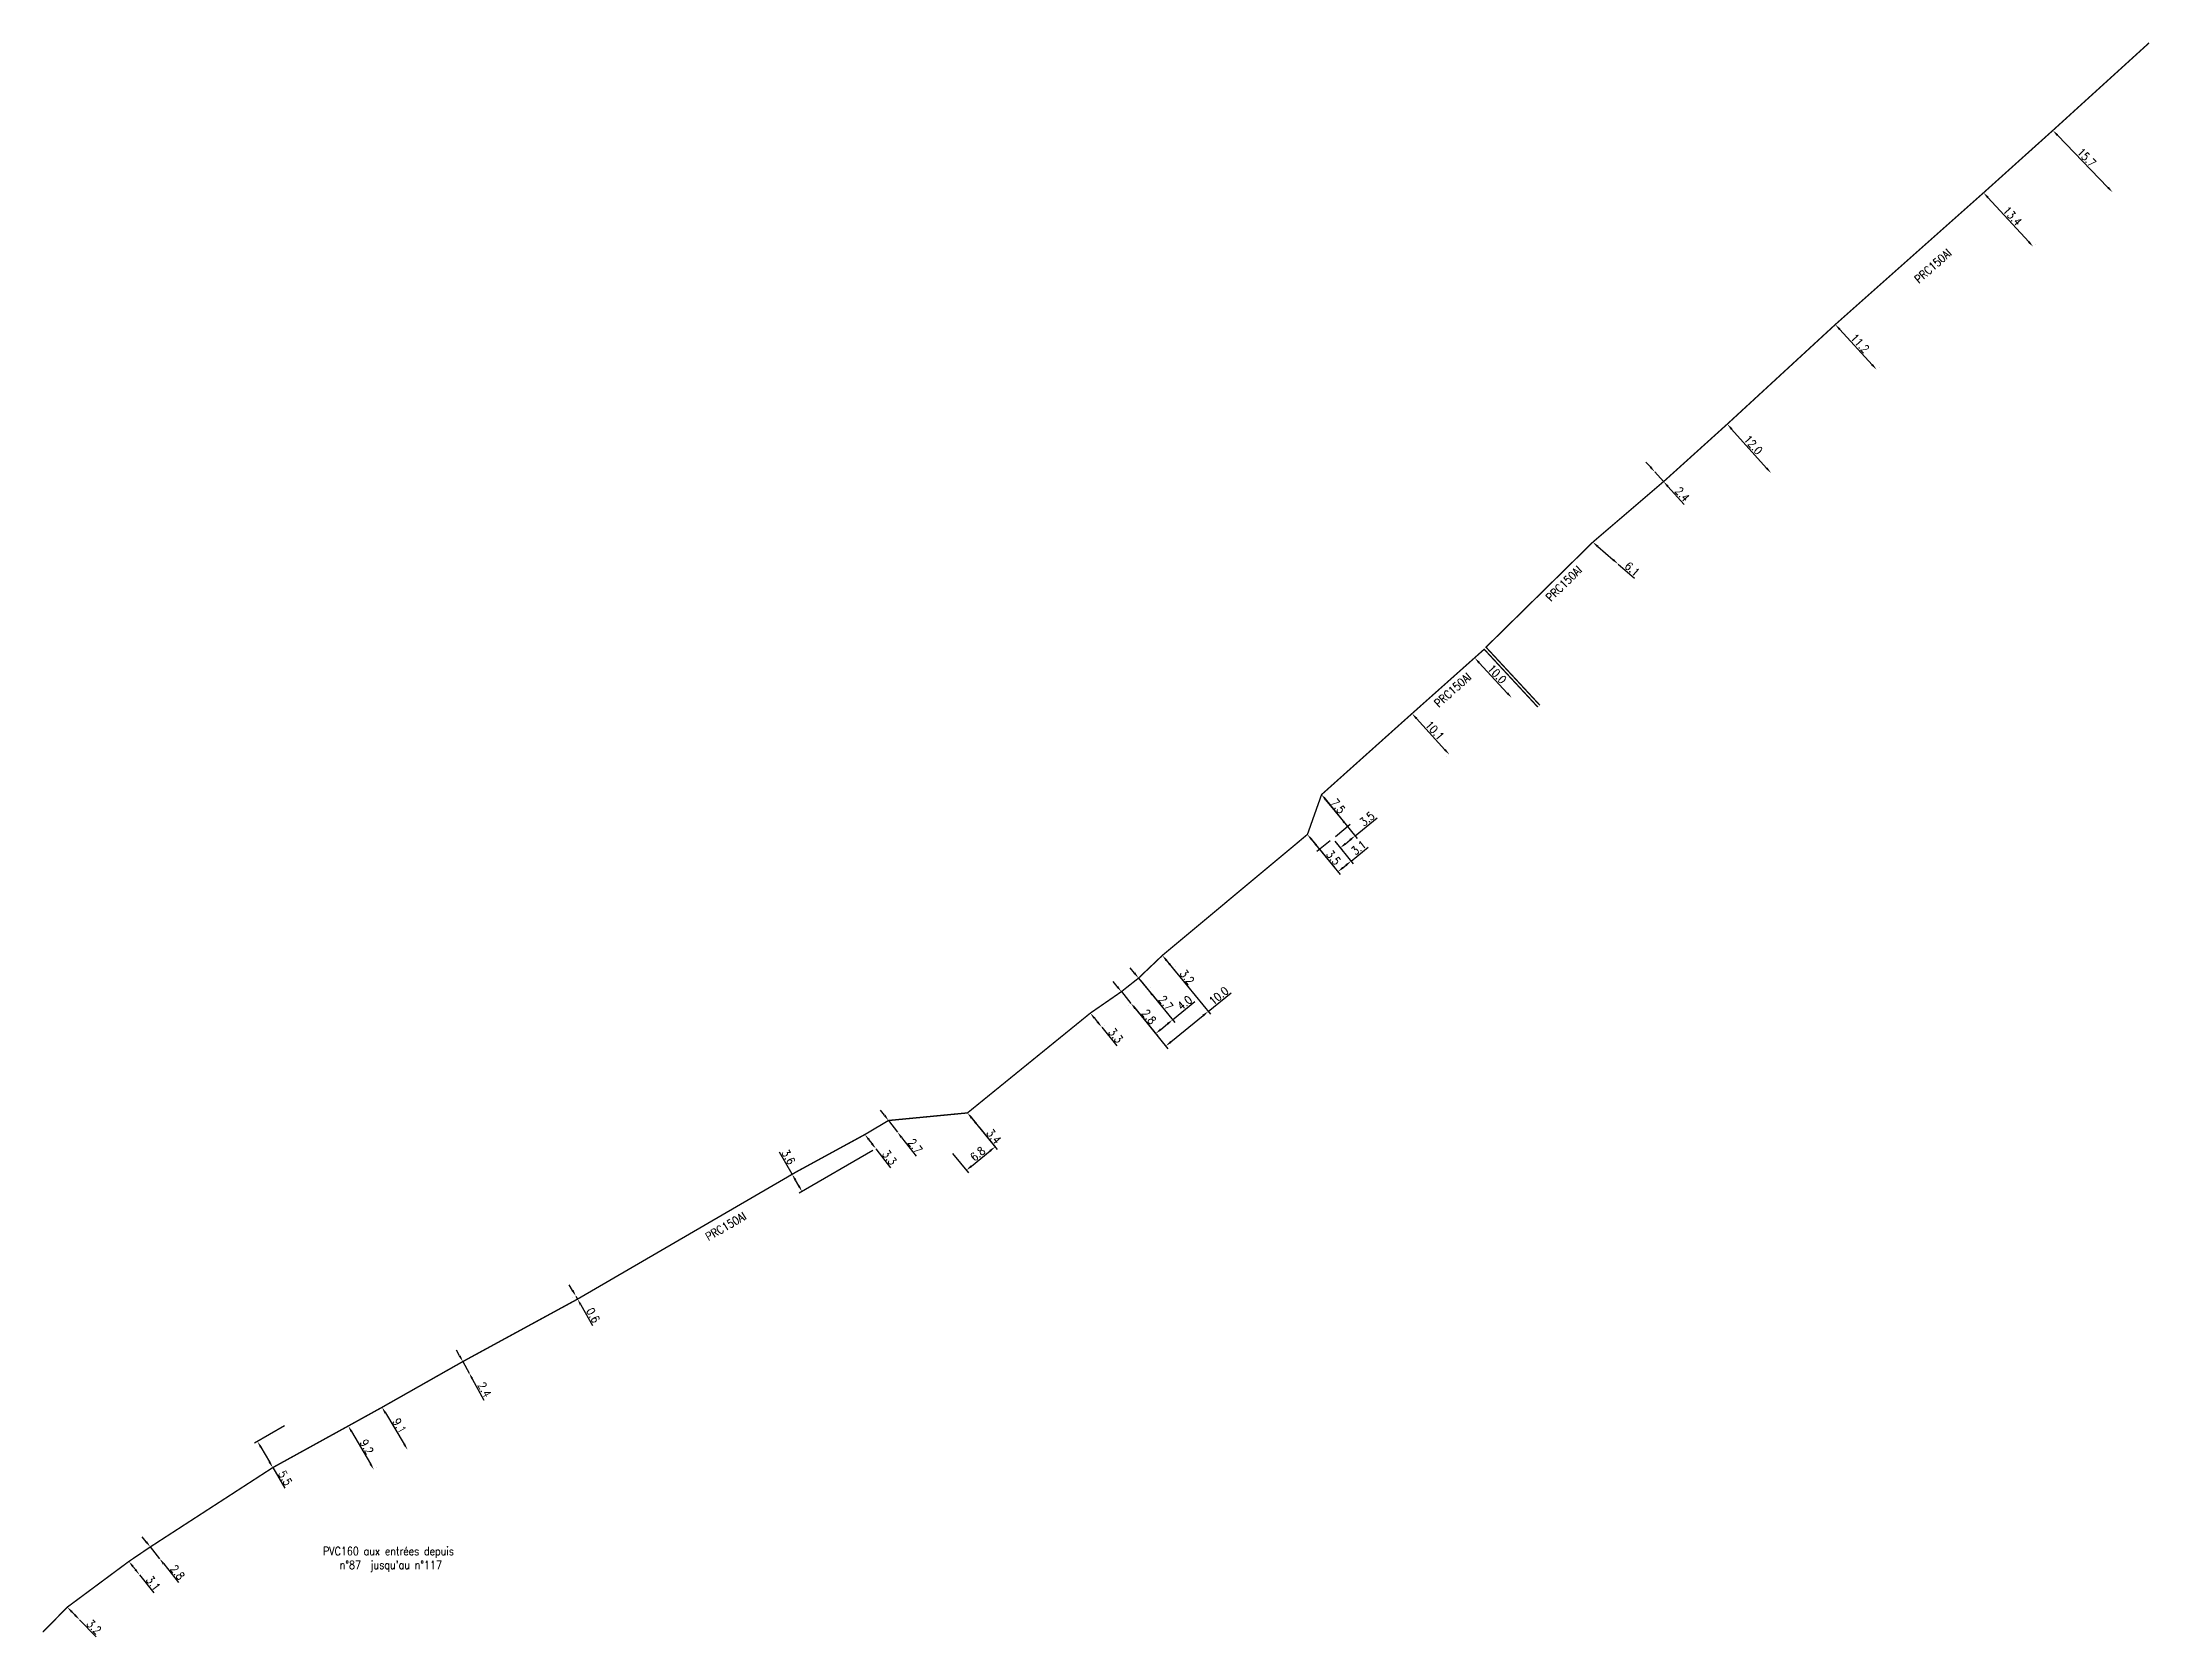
# Model space of a CAD drawing. Header units: millimetres. Extents: x 108078 to 109000, y 127999 to 128987.
# Drawn here: x 108614.9 to 109000.1, y 127999.1 to 128290.7 of the extents above; entities that cross this region are included whole.
import ezdxf
from ezdxf.enums import TextEntityAlignment as Align

# ---------------------------------------------------------------- set-up
doc = ezdxf.new("R2010")
doc.units = ezdxf.units.MM
doc.header["$PDMODE"] = 34
doc.layers.get('DEFPOINTS').update_dxf_attribs({"linetype": 'CONTINUOUS'})
doc.layers.add('M_110', color=1, linetype='M_ST_10')
doc.styles.get("Standard").update_dxf_attribs({"font": 'romans.shx', "width": 0.85})
doc.linetypes.add('M_ST_10', pattern='A,5,-0.3,["++",Standard,S=1,R=0,X=0,Y=-0.5],-2.8', length=8.1)
doc.dimstyles.get("Standard").update_dxf_attribs({"dimtxt": 1.5, "dimasz": 1.2, "dimexe": 0.625, "dimexo": 0.625, "dimgap": 0.25, "dimtad": 1, "dimdec": 1, "dimzin": 0, "dimdsep": 46, "dimtxsty": 'Standard', "dimcen": -0.5, "dimadec": 0, "dimazin": 0, "dimtfac": 1, "dimtdec": 1, "dimtmove": 0, "dimatfit": 3, "dimfxl": 0, "dimtolj": 1, "dimtzin": 0, "dimarcsym": 0})

msp = doc.modelspace()

# ---------------------------------------------------------------- texts
at = {"layer": 'M_110', "linetype": 'Continuous', "width": 0.85}
for rotation, p in [(41.6466, (108960.48, 128249.82)), (44.4214, (108893.02, 128191.73)), (41.7103, (108872.69, 128172.27)), (30.1824, (108739.81, 128074.21))]:
    msp.add_text('PRC150Al', height=1.5, rotation=rotation, dxfattribs=at).set_placement(p, align=Align.MIDDLE)
for s, p in [('PVC160 aux entrées depuis ', (108678.59, 128014.61)), ("n°87  jusqu'au n°117", (108678.59, 128012.08))]:
    msp.add_text(s, height=1.5, dxfattribs=at).set_placement(p, align=Align.MIDDLE)

# ---------------------------------------------------------------- blocks, each defined once
blk = doc.blocks.new('*D44')
at = {"layer": 'DEFPOINTS', "color": 0, "linetype": 'Continuous'}
for p in [(108619.45, 128004.57), (108621.68, 128002.28), (108621.68, 128002.28)]:
    blk.add_point(p, dxfattribs=at)
at = {"layer": 'M_110', "color": 0, "linetype": 'Continuous', "lineweight": -2}
for p, q in [((108620.29, 128003.71), (108620.85, 128003.14)), ((108621.68, 128002.28), (108624.73, 127999.14))]:
    blk.add_line(p, q, dxfattribs=at)
at = {"layer": 'M_110', "color": 0, "linetype": 'Continuous'}
for points in [[(108620.43, 128003.85), (108620.15, 128003.57), (108619.45, 128004.57)], [(108620.99, 128003.28), (108620.7, 128003), (108621.68, 128002.28)]]:
    blk.add_solid(points, dxfattribs=at)
at = {"layer": 'M_110', "color": 0, "linetype": 'Continuous', "insert": (108624.34, 128000.97), "char_height": 1.5, "attachment_point": 5, "rotation": 314.1759}
blk.add_mtext('\\A1;3.2', dxfattribs=at)
blk = doc.blocks.new('*D45')
at = {"layer": 'DEFPOINTS', "color": 0, "linetype": 'Continuous'}
for p in [(108630.71, 128012.93), (108632.63, 128010.5), (108632.64, 128010.5)]:
    blk.add_point(p, dxfattribs=at)
at = {"layer": 'M_110', "color": 0, "linetype": 'Continuous', "lineweight": -2}
for p, q in [((108631.46, 128011.99), (108631.9, 128011.44)), ((108632.64, 128010.5), (108635.25, 128007.22)), ((108633.12, 128010.88), (108633.13, 128010.89))]:
    blk.add_line(p, q, dxfattribs=at)
at = {"layer": 'M_110', "color": 0, "linetype": 'Continuous'}
for points in [[(108631.62, 128012.12), (108631.3, 128011.87), (108630.71, 128012.93)], [(108632.05, 128011.57), (108631.74, 128011.32), (108632.64, 128010.5)]]:
    blk.add_solid(points, dxfattribs=at)
at = {"layer": 'M_110', "color": 0, "linetype": 'Continuous', "insert": (108635.16, 128008.94), "char_height": 1.5, "attachment_point": 5, "rotation": 308.4263}
blk.add_mtext('\\A1;3.1', dxfattribs=at)
blk = doc.blocks.new('*D46')
at = {"layer": 'DEFPOINTS', "color": 0, "linetype": 'Continuous'}
for p in [(108634.62, 128015.58), (108634.62, 128015.58), (108636.33, 128013.43)]:
    blk.add_point(p, dxfattribs=at)
at = {"layer": 'M_110', "color": 0, "linetype": 'Continuous', "lineweight": -2}
for p, q in [((108633.87, 128016.52), (108633.13, 128017.46)), ((108634.62, 128015.58), (108636.33, 128013.43)), ((108637.07, 128012.49), (108639.79, 128009.06))]:
    blk.add_line(p, q, dxfattribs=at)
at = {"layer": 'M_110', "color": 0, "linetype": 'Continuous'}
for points in [[(108634.03, 128016.65), (108633.72, 128016.4), (108634.62, 128015.58)], [(108637.23, 128012.61), (108636.92, 128012.36), (108636.33, 128013.43)]]:
    blk.add_solid(points, dxfattribs=at)
at = {"layer": 'M_110', "color": 0, "linetype": 'Continuous', "insert": (108639.59, 128010.93), "char_height": 1.5, "attachment_point": 5, "rotation": 308.4261}
blk.add_mtext('\\A1;2.8', dxfattribs=at)
blk = doc.blocks.new('*D47')
at = {"layer": 'DEFPOINTS', "color": 0, "linetype": 'Continuous'}
for p in [(108659.71, 128038.02), (108657.01, 128030.09), (108657.01, 128030.09)]:
    blk.add_point(p, dxfattribs=at)
at = {"layer": 'M_110', "color": 0, "linetype": 'Continuous', "lineweight": -2}
for p, q in [((108659.17, 128037.71), (108653.7, 128034.53)), ((108654.85, 128033.81), (108656.4, 128031.13)), ((108657.01, 128030.09), (108659.2, 128026.31))]:
    blk.add_line(p, q, dxfattribs=at)
at = {"layer": 'M_110', "color": 0, "linetype": 'Continuous'}
for points in [[(108655.02, 128033.91), (108654.67, 128033.71), (108654.24, 128034.85)], [(108656.58, 128031.23), (108656.23, 128031.03), (108657.01, 128030.09)]]:
    blk.add_solid(points, dxfattribs=at)
at = {"layer": 'M_110', "color": 0, "linetype": 'Continuous', "insert": (108659.27, 128028.18), "char_height": 1.5, "attachment_point": 5, "rotation": 300.1442}
blk.add_mtext('\\A1;5.5', dxfattribs=at)
blk = doc.blocks.new('*D48')
at = {"layer": 'DEFPOINTS', "color": 0, "linetype": 'Continuous'}
for p in [(108670.81, 128037.7), (108675.47, 128029.73), (108675.47, 128029.73)]:
    blk.add_point(p, dxfattribs=at)
at = {"layer": 'M_110', "color": 0, "linetype": 'Continuous', "lineweight": -2}
for p, q in [((108671.42, 128036.67), (108674.86, 128030.77)), ((108676.01, 128030.05), (108676.01, 128030.05))]:
    blk.add_line(p, q, dxfattribs=at)
at = {"layer": 'M_110', "color": 0, "linetype": 'Continuous'}
for points in [[(108671.59, 128036.77), (108671.25, 128036.57), (108670.81, 128037.7)], [(108675.03, 128030.87), (108674.69, 128030.67), (108675.47, 128029.73)]]:
    blk.add_solid(points, dxfattribs=at)
at = {"layer": 'M_110', "color": 0, "linetype": 'Continuous', "insert": (108674.2, 128033.89), "char_height": 1.5, "attachment_point": 5, "rotation": 300.2625}
blk.add_mtext('\\A1;9.2', dxfattribs=at)
blk = doc.blocks.new('*D49')
at = {"layer": 'DEFPOINTS', "color": 0, "linetype": 'Continuous'}
for p in [(108676.98, 128041.11), (108681.66, 128033.34), (108681.66, 128033.34)]:
    blk.add_point(p, dxfattribs=at)
at = {"layer": 'M_110', "color": 0, "linetype": 'Continuous', "lineweight": -2}
blk.add_line((108677.6, 128040.08), (108681.04, 128034.37), dxfattribs=at)
at = {"layer": 'M_110', "color": 0, "linetype": 'Continuous'}
for points in [[(108677.77, 128040.18), (108677.43, 128039.98), (108676.98, 128041.11)], [(108681.21, 128034.47), (108680.87, 128034.27), (108681.66, 128033.34)]]:
    blk.add_solid(points, dxfattribs=at)
at = {"layer": 'M_110', "color": 0, "linetype": 'Continuous', "insert": (108680.17, 128037.74), "char_height": 1.5, "attachment_point": 5, "rotation": 301.0718}
blk.add_mtext('\\A1;9.1', dxfattribs=at)
blk = doc.blocks.new('*D50')
at = {"layer": 'DEFPOINTS', "color": 0, "linetype": 'Continuous'}
for p in [(108691.75, 128049.48), (108692.91, 128047.38), (108692.91, 128047.38)]:
    blk.add_point(p, dxfattribs=at)
at = {"layer": 'M_110', "color": 0, "linetype": 'Continuous', "lineweight": -2}
for p, q in [((108691.17, 128050.53), (108690.59, 128051.58)), ((108691.75, 128049.48), (108692.91, 128047.38)), ((108693.48, 128046.33), (108695.62, 128042.44))]:
    blk.add_line(p, q, dxfattribs=at)
at = {"layer": 'M_110', "color": 0, "linetype": 'Continuous'}
for points in [[(108691.35, 128050.63), (108691, 128050.43), (108691.75, 128049.48)], [(108693.66, 128046.42), (108693.31, 128046.23), (108692.91, 128047.38)]]:
    blk.add_solid(points, dxfattribs=at)
at = {"layer": 'M_110', "color": 0, "linetype": 'Continuous', "insert": (108695.72, 128044.34), "char_height": 1.5, "attachment_point": 5, "rotation": 298.8282}
blk.add_mtext('\\A1;2.4', dxfattribs=at)
blk = doc.blocks.new('*D51')
at = {"layer": 'DEFPOINTS', "color": 0, "linetype": 'Continuous'}
for p in [(108712.41, 128061.45), (108712.72, 128060.9), (108712.72, 128060.9)]:
    blk.add_point(p, dxfattribs=at)
at = {"layer": 'M_110', "color": 0, "linetype": 'Continuous', "lineweight": -2}
for p, q in [((108711.82, 128062.49), (108711.22, 128063.53)), ((108711.87, 128061.14), (108711.87, 128061.14)), ((108712.41, 128061.45), (108712.72, 128060.9)), ((108713.31, 128059.86), (108715.47, 128056.06))]:
    blk.add_line(p, q, dxfattribs=at)
at = {"layer": 'M_110', "color": 0, "linetype": 'Continuous'}
for points in [[(108711.99, 128062.59), (108711.64, 128062.39), (108712.41, 128061.45)], [(108713.48, 128059.96), (108713.14, 128059.76), (108712.72, 128060.9)]]:
    blk.add_solid(points, dxfattribs=at)
at = {"layer": 'M_110', "color": 0, "linetype": 'Continuous', "insert": (108715.56, 128057.93), "char_height": 1.5, "attachment_point": 5, "rotation": 299.6124}
blk.add_mtext('\\A1;0.6', dxfattribs=at)
blk = doc.blocks.new('*D52')
at = {"layer": 'DEFPOINTS', "color": 0, "linetype": 'Continuous'}
for p in [(108765.25, 128091), (108767.26, 128088.39), (108767.26, 128088.39)]:
    blk.add_point(p, dxfattribs=at)
at = {"layer": 'M_110', "color": 0, "linetype": 'Continuous', "lineweight": -2}
for p, q in [((108764.75, 128090.62), (108764.75, 128090.62)), ((108765.98, 128090.05), (108766.53, 128089.34)), ((108767.26, 128088.39), (108769.92, 128084.92))]:
    blk.add_line(p, q, dxfattribs=at)
at = {"layer": 'M_110', "color": 0, "linetype": 'Continuous'}
for points in [[(108766.14, 128090.17), (108765.82, 128089.93), (108765.25, 128091)], [(108766.69, 128089.46), (108766.37, 128089.22), (108767.26, 128088.39)]]:
    blk.add_solid(points, dxfattribs=at)
at = {"layer": 'M_110', "color": 0, "linetype": 'Continuous', "insert": (108769.75, 128086.79), "char_height": 1.5, "attachment_point": 5, "rotation": 307.5577}
blk.add_mtext('\\A1;3.3', dxfattribs=at)
blk = doc.blocks.new('*D53')
at = {"layer": 'DEFPOINTS', "color": 0, "linetype": 'Continuous'}
for p in [(108769.56, 128093.56), (108771.21, 128091.42), (108771.21, 128091.42)]:
    blk.add_point(p, dxfattribs=at)
at = {"layer": 'M_110', "color": 0, "linetype": 'Continuous', "lineweight": -2}
for p, q in [((108768.83, 128094.51), (108768.1, 128095.46)), ((108769.56, 128093.56), (108771.21, 128091.42)), ((108771.94, 128090.47), (108774.6, 128087.01))]:
    blk.add_line(p, q, dxfattribs=at)
at = {"layer": 'M_110', "color": 0, "linetype": 'Continuous'}
for points in [[(108768.99, 128094.64), (108768.67, 128094.39), (108769.56, 128093.56)], [(108772.1, 128090.59), (108771.78, 128090.35), (108771.21, 128091.42)]]:
    blk.add_solid(points, dxfattribs=at)
at = {"layer": 'M_110', "color": 0, "linetype": 'Continuous', "insert": (108774.43, 128088.87), "char_height": 1.5, "attachment_point": 5, "rotation": 307.5573}
blk.add_mtext('\\A1;2.7', dxfattribs=at)
blk = doc.blocks.new('*D54')
at = {"layer": 'DEFPOINTS', "color": 0, "linetype": 'Continuous'}
for p in [(108767.26, 128088.39), (108752.65, 128084.13), (108753.75, 128080.59)]:
    blk.add_point(p, dxfattribs=at)
at = {"layer": 'M_110', "color": 0, "linetype": 'Continuous', "lineweight": -2}
for p, q in [((108751.94, 128083.72), (108749.61, 128087.75)), ((108766.72, 128088.08), (108753.21, 128080.27)), ((108752.11, 128083.82), (108751.4, 128083.41)), ((108753.15, 128081.62), (108752.54, 128082.68))]:
    blk.add_line(p, q, dxfattribs=at)
at = {"layer": 'M_110', "color": 0, "linetype": 'Continuous'}
for points in [[(108752.72, 128082.78), (108752.37, 128082.58), (108751.94, 128083.72)], [(108753.33, 128081.72), (108752.98, 128081.52), (108753.75, 128080.59)]]:
    blk.add_solid(points, dxfattribs=at)
at = {"layer": 'M_110', "color": 0, "linetype": 'Continuous', "insert": (108751.27, 128086.88), "char_height": 1.5, "attachment_point": 5, "rotation": 300.015}
blk.add_mtext('\\A1;3.6', dxfattribs=at)
blk = doc.blocks.new('*D55')
at = {"layer": 'DEFPOINTS', "color": 0, "linetype": 'Continuous'}
for p in [(108784, 128094.95), (108786.15, 128092.32), (108786.15, 128092.32)]:
    blk.add_point(p, dxfattribs=at)
at = {"layer": 'M_110', "color": 0, "linetype": 'Continuous', "lineweight": -2}
for p, q in [((108784.76, 128094.02), (108785.39, 128093.25)), ((108786.15, 128092.32), (108789.06, 128088.76))]:
    blk.add_line(p, q, dxfattribs=at)
at = {"layer": 'M_110', "color": 0, "linetype": 'Continuous'}
for points in [[(108784.91, 128094.15), (108784.6, 128093.9), (108784, 128094.95)], [(108785.55, 128093.38), (108785.24, 128093.12), (108786.15, 128092.32)]]:
    blk.add_solid(points, dxfattribs=at)
at = {"layer": 'M_110', "color": 0, "linetype": 'Continuous', "insert": (108788.81, 128090.65), "char_height": 1.5, "attachment_point": 5, "rotation": 309.2594}
blk.add_mtext('\\A1;3.4', dxfattribs=at)
blk = doc.blocks.new('*D56')
at = {"layer": 'DEFPOINTS', "color": 0, "linetype": 'Continuous'}
for p in [(108784, 128094.95), (108780.88, 128088.02), (108789.06, 128088.76)]:
    blk.add_point(p, dxfattribs=at)
at = {"layer": 'M_110', "color": 0, "linetype": 'Continuous', "lineweight": -2}
for p, q in [((108784.39, 128094.47), (108789.45, 128088.28)), ((108781.28, 128087.53), (108784.19, 128083.97)), ((108784.72, 128085.22), (108788.13, 128088))]:
    blk.add_line(p, q, dxfattribs=at)
at = {"layer": 'M_110', "color": 0, "linetype": 'Continuous'}
for points in [[(108788, 128088.16), (108788.25, 128087.85), (108789.06, 128088.76)], [(108784.59, 128085.37), (108784.85, 128085.06), (108783.79, 128084.46)]]:
    blk.add_solid(points, dxfattribs=at)
at = {"layer": 'M_110', "color": 0, "linetype": 'Continuous', "insert": (108785.87, 128087.45), "char_height": 1.5, "attachment_point": 5, "rotation": 39.2594}
blk.add_mtext('\\A1;6.8', dxfattribs=at)
blk = doc.blocks.new('*D57')
at = {"layer": 'DEFPOINTS', "color": 0, "linetype": 'Continuous'}
for p in [(108806.45, 128113.19), (108808.55, 128110.62), (108808.55, 128110.62)]:
    blk.add_point(p, dxfattribs=at)
at = {"layer": 'M_110', "color": 0, "linetype": 'Continuous', "lineweight": -2}
for p, q in [((108806.93, 128113.59), (108806.93, 128113.59)), ((108807.21, 128112.26), (108807.79, 128111.55)), ((108808.55, 128110.62), (108811.31, 128107.24)), ((108809.03, 128111.02), (108809.03, 128111.02))]:
    blk.add_line(p, q, dxfattribs=at)
at = {"layer": 'M_110', "color": 0, "linetype": 'Continuous'}
for points in [[(108807.36, 128112.39), (108807.05, 128112.14), (108806.45, 128113.19)], [(108807.94, 128111.68), (108807.63, 128111.43), (108808.55, 128110.62)]]:
    blk.add_solid(points, dxfattribs=at)
at = {"layer": 'M_110', "color": 0, "linetype": 'Continuous', "insert": (108811.08, 128109.1), "char_height": 1.5, "attachment_point": 5, "rotation": 309.2546}
blk.add_mtext('\\A1;3.3', dxfattribs=at)
blk = doc.blocks.new('*D58')
at = {"layer": 'DEFPOINTS', "color": 0, "linetype": 'Continuous'}
for p in [(108812.13, 128117.12), (108812.13, 128117.12), (108813.88, 128114.98)]:
    blk.add_point(p, dxfattribs=at)
at = {"layer": 'M_110', "color": 0, "linetype": 'Continuous', "lineweight": -2}
for p, q in [((108811.37, 128118.05), (108810.61, 128118.98)), ((108812.13, 128117.12), (108813.88, 128114.98)), ((108813.4, 128114.59), (108813.4, 128114.59)), ((108814.64, 128114.05), (108817.4, 128110.67))]:
    blk.add_line(p, q, dxfattribs=at)
at = {"layer": 'M_110', "color": 0, "linetype": 'Continuous'}
for points in [[(108811.53, 128118.18), (108811.22, 128117.92), (108812.13, 128117.12)], [(108814.79, 128114.18), (108814.48, 128113.93), (108813.88, 128114.98)]]:
    blk.add_solid(points, dxfattribs=at)
at = {"layer": 'M_110', "color": 0, "linetype": 'Continuous', "insert": (108817.18, 128112.53), "char_height": 1.5, "attachment_point": 5, "rotation": 309.2548}
blk.add_mtext('\\A1;2.8', dxfattribs=at)
blk = doc.blocks.new('*D59')
at = {"layer": 'DEFPOINTS', "color": 0, "linetype": 'Continuous'}
for p in [(108815.27, 128119.6), (108815.27, 128119.6), (108816.98, 128117.51)]:
    blk.add_point(p, dxfattribs=at)
at = {"layer": 'M_110', "color": 0, "linetype": 'Continuous', "lineweight": -2}
for p, q in [((108814.51, 128120.53), (108813.75, 128121.46)), ((108815.27, 128119.6), (108816.98, 128117.51)), ((108815.75, 128120), (108815.75, 128120)), ((108817.46, 128117.91), (108817.46, 128117.91)), ((108817.74, 128116.58), (108820.5, 128113.2))]:
    blk.add_line(p, q, dxfattribs=at)
at = {"layer": 'M_110', "color": 0, "linetype": 'Continuous'}
for points in [[(108814.66, 128120.66), (108814.35, 128120.41), (108815.27, 128119.6)], [(108817.89, 128116.71), (108817.58, 128116.46), (108816.98, 128117.51)]]:
    blk.add_solid(points, dxfattribs=at)
at = {"layer": 'M_110', "color": 0, "linetype": 'Continuous', "insert": (108820.27, 128115.06), "char_height": 1.5, "attachment_point": 5, "rotation": 309.2554}
blk.add_mtext('\\A1;2.7', dxfattribs=at)
blk = doc.blocks.new('*D60')
at = {"layer": 'DEFPOINTS', "color": 0, "linetype": 'Continuous'}
for p in [(108819.63, 128123.75), (108819.63, 128123.75), (108821.62, 128121.31)]:
    blk.add_point(p, dxfattribs=at)
at = {"layer": 'M_110', "color": 0, "linetype": 'Continuous', "lineweight": -2}
for p, q in [((108820.11, 128124.15), (108820.11, 128124.15)), ((108820.39, 128122.82), (108820.86, 128122.24)), ((108821.62, 128121.31), (108824.39, 128117.93)), ((108822.11, 128121.71), (108822.11, 128121.71))]:
    blk.add_line(p, q, dxfattribs=at)
at = {"layer": 'M_110', "color": 0, "linetype": 'Continuous'}
for points in [[(108820.54, 128122.95), (108820.23, 128122.69), (108819.63, 128123.75)], [(108821.02, 128122.37), (108820.71, 128122.11), (108821.62, 128121.31)]]:
    blk.add_solid(points, dxfattribs=at)
at = {"layer": 'M_110', "color": 0, "linetype": 'Continuous', "insert": (108824.16, 128119.79), "char_height": 1.5, "attachment_point": 5, "rotation": 309.2554}
blk.add_mtext('\\A1;3.2', dxfattribs=at)
blk = doc.blocks.new('*D61')
at = {"layer": 'DEFPOINTS', "color": 0, "linetype": 'Continuous'}
for p in [(108819.63, 128123.75), (108813.88, 128114.98), (108828, 128113.51)]:
    blk.add_point(p, dxfattribs=at)
at = {"layer": 'M_110', "color": 0, "linetype": 'Continuous', "lineweight": -2}
for p, q in [((108820.02, 128123.27), (108828.4, 128113.02)), ((108828, 128113.51), (108832.18, 128116.93)), ((108814.27, 128114.5), (108820.65, 128106.69)), ((108821.19, 128107.94), (108827.07, 128112.75))]:
    blk.add_line(p, q, dxfattribs=at)
at = {"layer": 'M_110', "color": 0, "linetype": 'Continuous'}
for points in [[(108826.94, 128112.9), (108827.2, 128112.59), (108828, 128113.51)], [(108821.06, 128108.09), (108821.31, 128107.78), (108820.26, 128107.18)]]:
    blk.add_solid(points, dxfattribs=at)
at = {"layer": 'M_110', "color": 0, "linetype": 'Continuous', "insert": (108829.92, 128116.37), "char_height": 1.5, "attachment_point": 5, "rotation": 39.2554}
blk.add_mtext('\\A1;10.0', dxfattribs=at)
blk = doc.blocks.new('*D62')
at = {"layer": 'DEFPOINTS', "color": 0, "linetype": 'Continuous'}
for p in [(108815.27, 128119.6), (108813.88, 128114.98), (108821.5, 128111.98)]:
    blk.add_point(p, dxfattribs=at)
at = {"layer": 'M_110', "color": 0, "linetype": 'Continuous', "lineweight": -2}
for p, q in [((108815.66, 128119.12), (108821.89, 128111.5)), ((108814.28, 128114.5), (108818.79, 128108.97)), ((108821.5, 128111.98), (108825.57, 128115.31)), ((108819.33, 128110.21), (108820.57, 128111.22))]:
    blk.add_line(p, q, dxfattribs=at)
at = {"layer": 'M_110', "color": 0, "linetype": 'Continuous'}
for points in [[(108819.2, 128110.37), (108819.45, 128110.06), (108818.4, 128109.45)], [(108820.44, 128111.38), (108820.69, 128111.07), (108821.5, 128111.98)]]:
    blk.add_solid(points, dxfattribs=at)
at = {"layer": 'M_110', "color": 0, "linetype": 'Continuous', "insert": (108823.71, 128115.08), "char_height": 1.5, "attachment_point": 5, "rotation": 39.2594}
blk.add_mtext('\\A1;4.0', dxfattribs=at)
blk = doc.blocks.new('*D63')
at = {"layer": 'DEFPOINTS', "color": 0, "linetype": 'Continuous'}
for p in [(108848.72, 128153.15), (108848.72, 128153.15), (108850.76, 128145.12)]:
    blk.add_point(p, dxfattribs=at)
at = {"layer": 'M_110', "color": 0, "linetype": 'Continuous', "lineweight": -2}
for p, q in [((108849.2, 128153.54), (108849.2, 128153.54)), ((108852.71, 128148.27), (108849.48, 128152.22)), ((108851.24, 128145.52), (108853.95, 128147.73))]:
    blk.add_line(p, q, dxfattribs=at)
at = {"layer": 'M_110', "color": 0, "linetype": 'Continuous'}
for points in [[(108849.63, 128152.35), (108849.32, 128152.09), (108848.72, 128153.15)], [(108852.86, 128148.39), (108852.55, 128148.14), (108853.47, 128147.34)]]:
    blk.add_solid(points, dxfattribs=at)
at = {"layer": 'M_110', "color": 0, "linetype": 'Continuous', "insert": (108851.73, 128151.04), "char_height": 1.5, "attachment_point": 5, "rotation": 309.2594}
blk.add_mtext('\\A1;7.5', dxfattribs=at)
blk = doc.blocks.new('*D64')
at = {"layer": 'DEFPOINTS', "color": 0, "linetype": 'Continuous'}
for p in [(108848.72, 128153.15), (108850.76, 128145.12), (108854.86, 128145.63)]:
    blk.add_point(p, dxfattribs=at)
at = {"layer": 'M_110', "color": 0, "linetype": 'Continuous', "lineweight": -2}
for p, q in [((108849.11, 128152.66), (108855.26, 128145.14)), ((108854.86, 128145.63), (108858.91, 128148.93)), ((108851.15, 128144.64), (108852.55, 128142.93)), ((108853.08, 128144.17), (108853.94, 128144.87))]:
    blk.add_line(p, q, dxfattribs=at)
at = {"layer": 'M_110', "color": 0, "linetype": 'Continuous'}
for points in [[(108852.96, 128144.33), (108853.21, 128144.02), (108852.15, 128143.41)], [(108853.81, 128145.02), (108854.06, 128144.71), (108854.86, 128145.63)]]:
    blk.add_solid(points, dxfattribs=at)
at = {"layer": 'M_110', "color": 0, "linetype": 'Continuous', "insert": (108857.05, 128148.71), "char_height": 1.5, "attachment_point": 5, "rotation": 39.2601}
blk.add_mtext('\\A1;3.5', dxfattribs=at)
blk = doc.blocks.new('*D65')
at = {"layer": 'DEFPOINTS', "color": 0, "linetype": 'Continuous'}
for p in [(108846.14, 128145.87), (108850.76, 128145.12), (108848.36, 128143.16)]:
    blk.add_point(p, dxfattribs=at)
at = {"layer": 'M_110', "color": 0, "linetype": 'Continuous', "lineweight": -2}
for p, q in [((108846.9, 128144.94), (108847.6, 128144.09)), ((108850.27, 128144.73), (108847.87, 128142.77)), ((108848.36, 128143.16), (108851.12, 128139.78))]:
    blk.add_line(p, q, dxfattribs=at)
at = {"layer": 'M_110', "color": 0, "linetype": 'Continuous'}
for points in [[(108847.06, 128145.07), (108846.75, 128144.82), (108846.14, 128145.87)], [(108847.75, 128144.22), (108847.44, 128143.96), (108848.36, 128143.16)]]:
    blk.add_solid(points, dxfattribs=at)
at = {"layer": 'M_110', "color": 0, "linetype": 'Continuous', "insert": (108850.89, 128141.64), "char_height": 1.5, "attachment_point": 5, "rotation": 309.2601}
blk.add_mtext('\\A1;3.5', dxfattribs=at)
blk = doc.blocks.new('*D66')
at = {"layer": 'DEFPOINTS', "color": 0, "linetype": 'Continuous'}
for p in [(108846.14, 128145.87), (108850.76, 128145.12), (108854.12, 128141.01)]:
    blk.add_point(p, dxfattribs=at)
at = {"layer": 'M_110', "color": 0, "linetype": 'Continuous', "lineweight": -2}
for p, q in [((108846.54, 128145.39), (108852.12, 128138.56)), ((108851.15, 128144.64), (108854.52, 128140.52)), ((108852.65, 128139.8), (108853.19, 128140.25)), ((108854.12, 128141.01), (108857.22, 128143.54))]:
    blk.add_line(p, q, dxfattribs=at)
at = {"layer": 'M_110', "color": 0, "linetype": 'Continuous'}
for points in [[(108852.52, 128139.96), (108852.78, 128139.65), (108851.72, 128139.05)], [(108853.06, 128140.4), (108853.32, 128140.09), (108854.12, 128141.01)]]:
    blk.add_solid(points, dxfattribs=at)
at = {"layer": 'M_110', "color": 0, "linetype": 'Continuous', "insert": (108855.5, 128143.43), "char_height": 1.5, "attachment_point": 5, "rotation": 39.2601}
blk.add_mtext('\\A1;3.1', dxfattribs=at)
blk = doc.blocks.new('*D67')
at = {"layer": 'DEFPOINTS', "color": 0, "linetype": 'Continuous'}
for p in [(108865.26, 128167.97), (108872.08, 128160.47), (108872.08, 128160.47)]:
    blk.add_point(p, dxfattribs=at)
at = {"layer": 'M_110', "color": 0, "linetype": 'Continuous', "lineweight": -2}
for p, q in [((108866.07, 128167.08), (108871.27, 128161.36)), ((108871.62, 128160.05), (108871.62, 128160.05))]:
    blk.add_line(p, q, dxfattribs=at)
at = {"layer": 'M_110', "color": 0, "linetype": 'Continuous'}
for points in [[(108866.22, 128167.21), (108865.92, 128166.94), (108865.26, 128167.97)], [(108871.42, 128161.49), (108871.13, 128161.22), (108872.08, 128160.47)]]:
    blk.add_solid(points, dxfattribs=at)
at = {"layer": 'M_110', "color": 0, "linetype": 'Continuous', "insert": (108869.41, 128164.89), "char_height": 1.5, "attachment_point": 5, "rotation": 312.2959}
blk.add_mtext('\\A1;10.1', dxfattribs=at)
blk = doc.blocks.new('*D68')
at = {"layer": 'DEFPOINTS', "color": 0, "linetype": 'Continuous'}
for p in [(108876.72, 128178.14), (108883.49, 128170.83), (108883.49, 128170.83)]:
    blk.add_point(p, dxfattribs=at)
at = {"layer": 'M_110', "color": 0, "linetype": 'Continuous', "lineweight": -2}
blk.add_line((108877.53, 128177.26), (108882.67, 128171.71), dxfattribs=at)
at = {"layer": 'M_110', "color": 0, "linetype": 'Continuous'}
for points in [[(108877.68, 128177.4), (108877.39, 128177.12), (108876.72, 128178.14)], [(108882.82, 128171.85), (108882.53, 128171.58), (108883.49, 128170.83)]]:
    blk.add_solid(points, dxfattribs=at)
at = {"layer": 'M_110', "color": 0, "linetype": 'Continuous', "insert": (108880.81, 128175.19), "char_height": 1.5, "attachment_point": 5, "rotation": 312.8239}
blk.add_mtext('\\A1;10.0', dxfattribs=at)
blk = doc.blocks.new('*D69')
at = {"layer": 'DEFPOINTS', "color": 0, "linetype": 'Continuous'}
for p in [(108898.3, 128199.31), (108902.92, 128195.32), (108902.92, 128195.32)]:
    blk.add_point(p, dxfattribs=at)
at = {"layer": 'M_110', "color": 0, "linetype": 'Continuous', "lineweight": -2}
for p, q in [((108898.71, 128199.78), (108898.71, 128199.78)), ((108899.21, 128198.53), (108902.01, 128196.11)), ((108902.92, 128195.32), (108905.91, 128192.74))]:
    blk.add_line(p, q, dxfattribs=at)
at = {"layer": 'M_110', "color": 0, "linetype": 'Continuous'}
for points in [[(108899.34, 128198.68), (108899.08, 128198.37), (108898.3, 128199.31)], [(108902.14, 128196.26), (108901.88, 128195.96), (108902.92, 128195.32)]]:
    blk.add_solid(points, dxfattribs=at)
at = {"layer": 'M_110', "color": 0, "linetype": 'Continuous', "insert": (108905.52, 128194.4), "char_height": 1.5, "attachment_point": 5, "rotation": 319.1945}
blk.add_mtext('\\A1;6.1', dxfattribs=at)
blk = doc.blocks.new('*D70')
at = {"layer": 'DEFPOINTS', "color": 0, "linetype": 'Continuous'}
for p in [(108909.63, 128212.16), (108911.23, 128210.39), (108911.23, 128210.39)]:
    blk.add_point(p, dxfattribs=at)
at = {"layer": 'M_110', "color": 0, "linetype": 'Continuous', "lineweight": -2}
for p, q in [((108908.83, 128213.06), (108908.02, 128213.95)), ((108909.63, 128212.16), (108911.23, 128210.39)), ((108912.04, 128209.5), (108915.01, 128206.21))]:
    blk.add_line(p, q, dxfattribs=at)
at = {"layer": 'M_110', "color": 0, "linetype": 'Continuous'}
for points in [[(108908.98, 128213.19), (108908.68, 128212.92), (108909.63, 128212.16)], [(108912.19, 128209.63), (108911.89, 128209.36), (108911.23, 128210.39)]]:
    blk.add_solid(points, dxfattribs=at)
at = {"layer": 'M_110', "color": 0, "linetype": 'Continuous', "insert": (108914.67, 128208.08), "char_height": 1.5, "attachment_point": 5, "rotation": 312.0538}
blk.add_mtext('\\A1;2.4', dxfattribs=at)
blk = doc.blocks.new('*D71')
at = {"layer": 'DEFPOINTS', "color": 0, "linetype": 'Continuous'}
for p in [(108922.88, 128220.9), (108930.87, 128211.97), (108930.87, 128211.97)]:
    blk.add_point(p, dxfattribs=at)
at = {"layer": 'M_110', "color": 0, "linetype": 'Continuous', "lineweight": -2}
blk.add_line((108923.68, 128220), (108930.07, 128212.86), dxfattribs=at)
at = {"layer": 'M_110', "color": 0, "linetype": 'Continuous'}
for points in [[(108923.83, 128220.14), (108923.53, 128219.87), (108922.88, 128220.9)], [(108930.22, 128212.99), (108929.92, 128212.73), (108930.87, 128211.97)]]:
    blk.add_solid(points, dxfattribs=at)
at = {"layer": 'M_110', "color": 0, "linetype": 'Continuous', "insert": (108927.62, 128217.1), "char_height": 1.5, "attachment_point": 5, "rotation": 311.814}
blk.add_mtext('\\A1;12.0', dxfattribs=at)
blk = doc.blocks.new('*D72')
at = {"layer": 'DEFPOINTS', "color": 0, "linetype": 'Continuous'}
for p in [(108942.63, 128239.11), (108950.16, 128230.89), (108950.16, 128230.89)]:
    blk.add_point(p, dxfattribs=at)
at = {"layer": 'M_110', "color": 0, "linetype": 'Continuous', "lineweight": -2}
for p, q in [((108943.09, 128239.53), (108943.09, 128239.53)), ((108943.44, 128238.22), (108949.35, 128231.77)), ((108950.62, 128231.31), (108950.62, 128231.31))]:
    blk.add_line(p, q, dxfattribs=at)
at = {"layer": 'M_110', "color": 0, "linetype": 'Continuous'}
for points in [[(108943.59, 128238.36), (108943.29, 128238.09), (108942.63, 128239.11)], [(108949.5, 128231.91), (108949.2, 128231.64), (108950.16, 128230.89)]]:
    blk.add_solid(points, dxfattribs=at)
at = {"layer": 'M_110', "color": 0, "linetype": 'Continuous', "insert": (108947.13, 128235.67), "char_height": 1.5, "attachment_point": 5, "rotation": 312.478}
blk.add_mtext('\\A1;11.2', dxfattribs=at)
blk = doc.blocks.new('*D73')
at = {"layer": 'DEFPOINTS', "color": 0, "linetype": 'Continuous'}
for p in [(108969.73, 128263.21), (108978.79, 128253.34), (108978.79, 128253.34)]:
    blk.add_point(p, dxfattribs=at)
at = {"layer": 'M_110', "color": 0, "linetype": 'Continuous', "lineweight": -2}
for p, q in [((108970.19, 128263.63), (108970.19, 128263.63)), ((108970.54, 128262.33), (108977.98, 128254.22)), ((108979.25, 128253.76), (108979.25, 128253.76))]:
    blk.add_line(p, q, dxfattribs=at)
at = {"layer": 'M_110', "color": 0, "linetype": 'Continuous'}
for points in [[(108970.69, 128262.46), (108970.39, 128262.19), (108969.73, 128263.21)], [(108978.13, 128254.36), (108977.84, 128254.09), (108978.79, 128253.34)]]:
    blk.add_solid(points, dxfattribs=at)
at = {"layer": 'M_110', "color": 0, "linetype": 'Continuous', "insert": (108975, 128258.95), "char_height": 1.5, "attachment_point": 5, "rotation": 312.5651}
blk.add_mtext('\\A1;13.4', dxfattribs=at)
blk = doc.blocks.new('*D74')
at = {"layer": 'DEFPOINTS', "color": 0, "linetype": 'Continuous'}
for p in [(108982.4, 128274.61), (108993.3, 128263.31), (108993.3, 128263.31)]:
    blk.add_point(p, dxfattribs=at)
at = {"layer": 'M_110', "color": 0, "linetype": 'Continuous', "lineweight": -2}
blk.add_line((108983.23, 128273.74), (108992.47, 128264.17), dxfattribs=at)
at = {"layer": 'M_110', "color": 0, "linetype": 'Continuous'}
for points in [[(108983.37, 128273.88), (108983.09, 128273.6), (108982.4, 128274.61)], [(108992.61, 128264.31), (108992.32, 128264.04), (108993.3, 128263.31)]]:
    blk.add_solid(points, dxfattribs=at)
at = {"layer": 'M_110', "color": 0, "linetype": 'Continuous', "insert": (108988.57, 128269.65), "char_height": 1.5, "attachment_point": 5, "rotation": 313.9936}
blk.add_mtext('\\A1;15.7', dxfattribs=at)

# ---------------------------------------------------------------- dimensions: what is measured, and where the dimension line sits
at = {"layer": 'M_110', "linetype": 'Continuous'}
for base, p1, p2, angle, picture, middle in [((108993.3, 128263.31), (108982.4, 128274.61), (108993.3, 128263.31), 313.9936, '*D74', (108987.85, 128268.96)), ((108978.79, 128253.34), (108969.73, 128263.21), (108978.79, 128253.34), 312.5651, '*D73', (108974.26, 128258.28)), ((108950.16, 128230.89), (108942.63, 128239.11), (108950.16, 128230.89), 312.478, '*D72', (108946.39, 128235)), ((108930.87, 128211.97), (108922.88, 128220.9), (108930.87, 128211.97), 311.814, '*D71', (108926.87, 128216.43)), ((108911.23, 128210.39), (108909.63, 128212.16), (108911.23, 128210.39), 312.0538, '*D70', (108913.92, 128207.41)), ((108902.92, 128195.32), (108898.3, 128199.31), (108902.92, 128195.32), 319.1945, '*D69', (108904.87, 128193.64)), ((108883.49, 128170.83), (108876.72, 128178.14), (108883.49, 128170.83), 312.8239, '*D68', (108880.08, 128174.51)), ((108872.08, 128160.47), (108865.26, 128167.97), (108872.08, 128160.47), 312.2959, '*D67', (108868.67, 128164.22)), ((108848.72, 128153.15), (108850.76, 128145.12), (108848.72, 128153.15), 309.2594, '*D63', (108850.95, 128150.41)), ((108854.86, 128145.63), (108850.76, 128145.12), (108848.72, 128153.15), 39.2601, '*D64', (108857.68, 128147.93)), ((108848.36, 128143.16), (108846.14, 128145.87), (108850.76, 128145.12), 309.2601, '*D65', (108850.12, 128141)), ((108854.12, 128141.01), (108846.14, 128145.87), (108850.76, 128145.12), 39.2601, '*D66', (108856.14, 128142.65)), ((108815.27, 128119.6), (108816.98, 128117.51), (108815.27, 128119.6), 309.2554, '*D59', (108819.5, 128114.43)), ((108828, 128113.51), (108813.88, 128114.98), (108819.63, 128123.75), 39.2554, '*D61', (108830.56, 128115.6)), ((108819.6287, 128123.7502), (108821.6223, 128121.3104), (108819.6286, 128123.7501), 309.2554, '*D60', (108823.3852, 128119.1534)), ((108812.13, 128117.12), (108813.88, 128114.98), (108812.13, 128117.12), 309.2548, '*D58', (108816.4, 128111.9)), ((108821.5, 128111.98), (108813.88, 128114.98), (108815.27, 128119.6), 39.2594, '*D62', (108824.34, 128114.31)), ((108808.55, 128110.62), (108806.45, 128113.19), (108808.55, 128110.62), 309.2546, '*D57', (108810.31, 128108.47)), ((108771.21, 128091.42), (108769.56, 128093.56), (108771.21, 128091.42), 307.5573, '*D53', (108773.63, 128088.26)), ((108789.06, 128088.76), (108780.88, 128088.02), (108784, 128094.95), 39.2594, '*D56', (108786.5, 128086.67)), ((108786.15, 128092.32), (108784, 128094.95), (108786.15, 128092.32), 309.2594, '*D55', (108788.03, 128090.01)), ((108767.26, 128088.39), (108765.25, 128091), (108767.26, 128088.39), 307.5577, '*D52', (108768.96, 128086.18)), ((108753.75, 128080.59), (108752.65, 128084.13), (108767.26, 128088.39), 300.015, '*D54', (108750.41, 128086.38)), ((108712.72, 128060.9), (108712.41, 128061.45), (108712.72, 128060.9), 299.6124, '*D51', (108714.69, 128057.44)), ((108692.91, 128047.38), (108691.75, 128049.48), (108692.91, 128047.38), 298.8282, '*D50', (108694.84, 128043.86)), ((108681.66, 128033.34), (108676.98, 128041.11), (108681.66, 128033.34), 301.0718, '*D49', (108679.32, 128037.23)), ((108657.01, 128030.09), (108659.71, 128038.02), (108657.01, 128030.09), 300.1442, '*D47', (108658.41, 128027.68)), ((108675.47, 128029.73), (108670.81, 128037.7), (108675.47, 128029.73), 300.2625, '*D48', (108673.33, 128033.39)), ((108634.62, 128015.58), (108636.33, 128013.43), (108634.62, 128015.58), 308.4261, '*D46', (108638.8, 128010.31)), ((108632.64, 128010.5), (108630.71, 128012.93), (108632.63, 128010.5), 308.4263, '*D45', (108634.37, 128008.32)), ((108621.68, 128002.28), (108619.45, 128004.57), (108621.68, 128002.28), 314.1759, '*D44', (108623.62, 128000.28))]:
    dim = msp.add_linear_dim(base=base, p1=p1, p2=p2, angle=angle, dimstyle='Standard', dxfattribs=at)
    dim.commit()
    dim.dimension.update_dxf_attribs({"geometry": picture, "text_midpoint": middle, "dimtype": 160})

# ---------------------------------------------------------------- linework, layer by layer
at = {"layer": 'M_110', "const_width": 0.25}
for points in [[(108888.63, 128169.49), (108878.78, 128180.11), (108898.3, 128199.31), (108911.48, 128210.6), (108922.88, 128220.9), (108942.63, 128239.11), (108969.73, 128263.21), (108982.4, 128274.61), (109000, 128290.62)], [(108888.26, 128169.15), (108878.45, 128179.73), (108865.26, 128167.97), (108848.72, 128153.15), (108846.14, 128145.87), (108819.63, 128123.75), (108815.27, 128119.6), (108812.13, 128117.12), (108806.45, 128113.19), (108784, 128094.95), (108769.56, 128093.56), (108765.25, 128091), (108752.65, 128084.13), (108712.72, 128060.9), (108691.75, 128049.48), (108676.98, 128041.11), (108670.81, 128037.7), (108657.01, 128030.09), (108634.62, 128015.58), (108630.71, 128012.93), (108630.71, 128012.93), (108619.45, 128004.57), (108614.98, 128000)]]:
    msp.add_lwpolyline(points, dxfattribs=at)

msp.set_redraw_order([(e.dxf.handle, doc.entitydb.next_handle()) for e in msp.query("TEXT MTEXT ATTDEF DIMENSION ARC_DIMENSION")])  # texts and dimensions are drawn at this point

doc.saveas('drawing.dxf')
